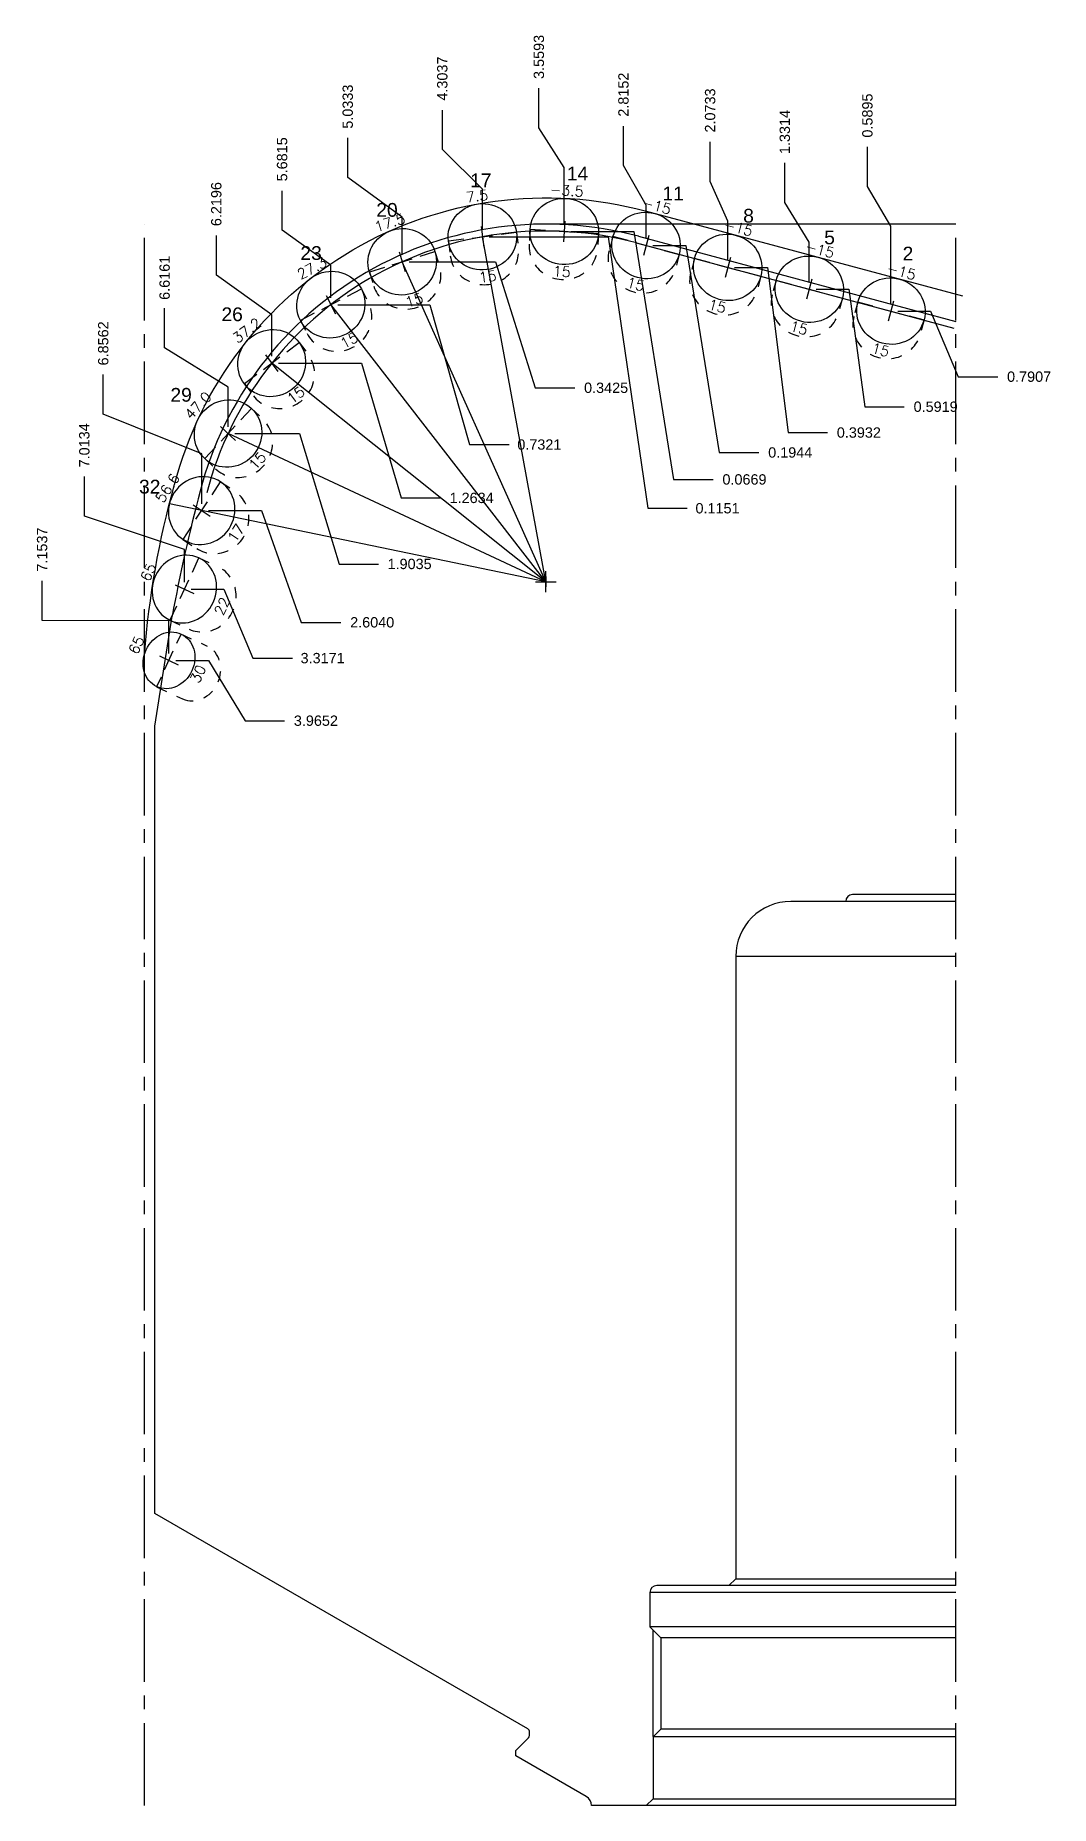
# Model space of a CAD drawing. Header units: inches. Extents: x 78 to 146, y -16.6 to 32.6.
# Drawn here: x 116.14 to 125.37, y 2.77 to 18.86 of the extents above; entities that cross this region are included whole.
import ezdxf
from ezdxf.enums import TextEntityAlignment as Align

# ---------------------------------------------------------------- set-up
doc = ezdxf.new("R2010")
doc.units = ezdxf.units.IN
doc.header["$MEASUREMENT"] = 0
doc.header["$PDMODE"] = 35
doc.linetypes.add('CENTER2', pattern=[1.125, 0.75, -0.125, 0.125, -0.125])
doc.linetypes.add('HIDDEN2', pattern=[0.1875, 0.125, -0.0625])
doc.layers.get('Defpoints').update_dxf_attribs({"color": 10})
doc.layers.add('Blade_5', color=7, linetype='Continuous', true_color=0x0066cc)
doc.layers.add('CLine', color=5, linetype='CENTER2')
doc.styles.add('RomanS', font='romans')
doc.styles.get("Standard").update_dxf_attribs({"font": 'arial.ttf'})
doc.dimstyles.get("Standard").update_dxf_attribs({"dimtxt": 0.09375, "dimasz": 0.18, "dimexe": 0.18, "dimexo": 0.0625, "dimgap": 0.09, "dimtad": 0, "dimtih": 1, "dimtoh": 1, "dimdec": 4, "dimzin": 0, "dimdsep": 46, "dimtxsty": 'Standard', "dimcen": 0.09, "dimadec": 4, "dimazin": 0, "dimtfac": 1, "dimtdec": 4, "dimtofl": 0, "dimtmove": 0, "dimatfit": 3, "dimfxl": 1, "dimtolj": 1, "dimtzin": 0, "dimarcsym": 0})

msp = doc.modelspace()

# ---------------------------------------------------------------- texts
at = {"layer": 'Blade_5'}
for s, p in [('17', (120.09653, 17.47856)), ('14', (120.97588, 17.54031)), ('11', (121.84487, 17.359)), ('20', (119.24332, 17.21017)), ('8', (122.57925, 17.15711)), ('5', (123.316, 16.95998)), ('23', (118.55349, 16.81767)), ('2', (124.02898, 16.81273)), ('26', (117.83538, 16.26124)), ('29', (117.37154, 15.52893)), ('32', (117.08618, 14.69424))]:
    msp.add_text(s, height=0.125, dxfattribs=at).set_placement(p)

# ---------------------------------------------------------------- blocks, each defined once
blk = doc.blocks.new('CMark')
at = {"layer": 'CLine'}
for p, q in [((-0.094, 0), (0.094, 0)), ((0, 0.094), (0, -0.094))]:
    blk.add_line(p, q, dxfattribs=at)
blk = doc.blocks.new('1613@15')
for p, q in [((-0.17, 0), (-0.312, 0)), ((0.171, 0), (0.312, 0))]:
    blk.add_line(p, q)
at = {"color": 8, "linetype": 'HIDDEN2', "ltscale": 0.5}
blk.add_line((-0.312, 0), (-0.312, -0.135), dxfattribs=at)
at = {"color": 8, "linetype": 'HIDDEN2', "ltscale": 0.5, "flags": 128}
blk.add_lwpolyline([(0.312, 0), (0.312, -0.135)], dxfattribs=at)
blk.add_ellipse((0, 0), major_axis=(-0.312, 0), ratio=0.965926, start_param=-3.141592653589793, end_param=3.141592653589793)
at = {"color": 8, "linetype": 'HIDDEN2', "ltscale": 0.5}
blk.add_ellipse((0, -0.135), major_axis=(-0.312, 0), ratio=0.965926, start_param=0, end_param=3.141593, dxfattribs=at)
blk.add_blockref('CMark', (0, 0))
at = {"style": 'RomanS'}
blk.add_text('15', height=0.094, dxfattribs=at).set_placement((0, -0.364), align=Align.MIDDLE_CENTER)
blk.add_attdef('ANG', text='', height=0.094, dxfattribs=at).set_placement((0, 0.298), align=Align.BOTTOM_CENTER)
blk = doc.blocks.new('*D101')
at = {"layer": 'Blade_5', "color": 0, "lineweight": -2, "transparency": 16777216}
for p, q in [((123.709, 17.485), (123.709, 17.845)), ((123.922, 17.125), (123.709, 17.485)), ((123.922, 16.415), (123.922, 17.125))]:
    blk.add_line(p, q, dxfattribs=at)
at = {"layer": 'Defpoints', "color": 0, "transparency": 16777216}
for p in [(123.709, 17.845), (124.512, 17.143), (123.922, 16.352)]:
    blk.add_point(p, dxfattribs=at)
at = {"layer": 'Blade_5', "color": 0, "transparency": 16777216, "insert": (123.709, 18.13), "char_height": 0.0938, "attachment_point": 5, "rotation": 90}
blk.add_mtext('\\A1;0.5895', dxfattribs=at)
blk = doc.blocks.new('*D102')
at = {"layer": 'Blade_5', "color": 0, "lineweight": -2, "transparency": 16777216}
for p, q in [((122.958, 17.34), (122.958, 17.7)), ((123.18, 16.98), (122.958, 17.34)), ((123.18, 16.614), (123.18, 16.98))]:
    blk.add_line(p, q, dxfattribs=at)
at = {"layer": 'Defpoints', "color": 0, "transparency": 16777216}
for p in [(122.958, 17.7), (124.512, 17.143), (123.18, 16.551)]:
    blk.add_point(p, dxfattribs=at)
at = {"layer": 'Blade_5', "color": 0, "transparency": 16777216, "insert": (122.958, 17.98), "char_height": 0.0938, "attachment_point": 5, "rotation": 90}
blk.add_mtext('\\A1;1.3314', dxfattribs=at)
blk = doc.blocks.new('*D103')
at = {"layer": 'Blade_5', "color": 0, "lineweight": -2, "transparency": 16777216}
for p, q in [((122.279, 17.53), (122.279, 17.89)), ((122.439, 17.17), (122.279, 17.53)), ((122.439, 16.813), (122.439, 17.17))]:
    blk.add_line(p, q, dxfattribs=at)
at = {"layer": 'Defpoints', "color": 0, "transparency": 16777216}
for p in [(122.279, 17.89), (124.512, 17.143), (122.439, 16.75)]:
    blk.add_point(p, dxfattribs=at)
at = {"layer": 'Blade_5', "color": 0, "transparency": 16777216, "insert": (122.279, 18.176), "char_height": 0.0938, "attachment_point": 5, "rotation": 90}
blk.add_mtext('\\A1;2.0733', dxfattribs=at)
blk = doc.blocks.new('*D104')
at = {"layer": 'Blade_5', "color": 0, "lineweight": -2, "transparency": 16777216}
for p, q in [((121.491, 17.675), (121.491, 18.035)), ((121.697, 17.315), (121.491, 17.675)), ((121.697, 17.011), (121.697, 17.315))]:
    blk.add_line(p, q, dxfattribs=at)
at = {"layer": 'Defpoints', "color": 0, "transparency": 16777216}
for p in [(121.491, 18.035), (124.512, 17.143), (121.697, 16.949)]:
    blk.add_point(p, dxfattribs=at)
at = {"layer": 'Blade_5', "color": 0, "transparency": 16777216, "insert": (121.491, 18.32), "char_height": 0.0938, "attachment_point": 5, "rotation": 90}
blk.add_mtext('\\A1;2.8152', dxfattribs=at)
blk = doc.blocks.new('*D105')
at = {"layer": 'Blade_5', "color": 0, "lineweight": -2, "transparency": 16777216}
for p, q in [((120.722, 18.019), (120.722, 18.379)), ((120.953, 17.659), (120.722, 18.019)), ((120.953, 17.139), (120.953, 17.659))]:
    blk.add_line(p, q, dxfattribs=at)
at = {"layer": 'Defpoints', "color": 0, "transparency": 16777216}
for p in [(120.722, 18.379), (120.953, 17.076), (124.512, 17.143)]:
    blk.add_point(p, dxfattribs=at)
at = {"layer": 'Blade_5', "color": 0, "transparency": 16777216, "insert": (120.722, 18.663), "char_height": 0.0938, "attachment_point": 5, "rotation": 90}
blk.add_mtext('\\A1;3.5593', dxfattribs=at)
blk = doc.blocks.new('*D106')
at = {"layer": 'Blade_5', "color": 0, "lineweight": -2, "transparency": 16777216}
for p, q in [((119.844, 17.82), (119.844, 18.18)), ((120.208, 17.46), (119.844, 17.82)), ((120.208, 17.091), (120.208, 17.46))]:
    blk.add_line(p, q, dxfattribs=at)
at = {"layer": 'Defpoints', "color": 0, "transparency": 16777216}
for p in [(119.844, 18.18), (124.512, 17.143), (120.208, 17.028)]:
    blk.add_point(p, dxfattribs=at)
at = {"layer": 'Blade_5', "color": 0, "transparency": 16777216, "insert": (119.844, 18.466), "char_height": 0.0938, "attachment_point": 5, "rotation": 90}
blk.add_mtext('\\A1;4.3037', dxfattribs=at)
blk = doc.blocks.new('*D107')
at = {"layer": 'Blade_5', "color": 0, "lineweight": -2, "transparency": 16777216}
for p, q in [((118.984, 17.566), (118.984, 17.926)), ((119.479, 17.206), (118.984, 17.566)), ((119.479, 16.863), (119.479, 17.206))]:
    blk.add_line(p, q, dxfattribs=at)
at = {"layer": 'Defpoints', "color": 0, "transparency": 16777216}
for p in [(118.984, 17.926), (124.512, 17.143), (119.479, 16.801)]:
    blk.add_point(p, dxfattribs=at)
at = {"layer": 'Blade_5', "color": 0, "transparency": 16777216, "insert": (118.984, 18.211), "char_height": 0.0938, "attachment_point": 5, "rotation": 90}
blk.add_mtext('\\A1;5.0333', dxfattribs=at)
blk = doc.blocks.new('*D108')
at = {"layer": 'Blade_5', "color": 0, "lineweight": -2, "transparency": 16777216}
for p, q in [((118.387, 17.087), (118.387, 17.447)), ((118.83, 16.771), (118.387, 17.087)), ((118.83, 16.474), (118.83, 16.771))]:
    blk.add_line(p, q, dxfattribs=at)
at = {"layer": 'Defpoints', "color": 0, "transparency": 16777216}
for p in [(118.387, 17.447), (124.512, 17.143), (118.83, 16.411)]:
    blk.add_point(p, dxfattribs=at)
at = {"layer": 'Blade_5', "color": 0, "transparency": 16777216, "insert": (118.387, 17.732), "char_height": 0.0938, "attachment_point": 5, "rotation": 90}
blk.add_mtext('\\A1;5.6815', dxfattribs=at)
blk = doc.blocks.new('*D109')
at = {"layer": 'Blade_5', "color": 0, "lineweight": -2, "transparency": 16777216}
for p, q in [((117.789, 16.68), (117.789, 17.04)), ((118.292, 16.32), (117.789, 16.68)), ((118.292, 15.942), (118.292, 16.32))]:
    blk.add_line(p, q, dxfattribs=at)
at = {"layer": 'Defpoints', "color": 0, "transparency": 16777216}
for p in [(124.512, 17.143), (117.789, 17.04), (118.292, 15.88)]:
    blk.add_point(p, dxfattribs=at)
at = {"layer": 'Blade_5', "color": 0, "transparency": 16777216, "insert": (117.789, 17.325), "char_height": 0.0938, "attachment_point": 5, "rotation": 90}
blk.add_mtext('\\A1;6.2196', dxfattribs=at)
blk = doc.blocks.new('*D110')
at = {"layer": 'Blade_5', "color": 0, "lineweight": -2, "transparency": 16777216}
for p, q in [((117.319, 16.02), (117.319, 16.38)), ((117.896, 15.66), (117.319, 16.02)), ((117.896, 15.302), (117.896, 15.66))]:
    blk.add_line(p, q, dxfattribs=at)
at = {"layer": 'Defpoints', "color": 0, "transparency": 16777216}
for p in [(124.512, 17.143), (117.319, 16.38), (117.896, 15.24)]:
    blk.add_point(p, dxfattribs=at)
at = {"layer": 'Blade_5', "color": 0, "transparency": 16777216, "insert": (117.319, 16.655), "char_height": 0.0938, "attachment_point": 5, "rotation": 90}
blk.add_mtext('\\A1;6.6161', dxfattribs=at)
blk = doc.blocks.new('*D112')
at = {"layer": 'Blade_5', "color": 0, "lineweight": -2, "transparency": 16777216}
for p, q in [((123.985, 16.352), (124.282, 16.352)), ((124.282, 16.352), (124.535, 15.756)), ((124.535, 15.756), (124.895, 15.756))]:
    blk.add_line(p, q, dxfattribs=at)
at = {"layer": 'Defpoints', "color": 0, "transparency": 16777216}
for p in [(124.512, 17.143), (123.922, 16.352), (124.895, 15.756)]:
    blk.add_point(p, dxfattribs=at)
at = {"layer": 'Blade_5', "color": 0, "transparency": 16777216, "insert": (125.179, 15.756), "char_height": 0.0938, "attachment_point": 5}
blk.add_mtext('\\A1;0.7907', dxfattribs=at)
blk = doc.blocks.new('*D113')
at = {"layer": 'Blade_5', "color": 0, "lineweight": -2, "transparency": 16777216}
for p, q in [((123.243, 16.551), (123.54, 16.551)), ((123.54, 16.551), (123.684, 15.483)), ((123.684, 15.483), (124.044, 15.483))]:
    blk.add_line(p, q, dxfattribs=at)
at = {"layer": 'Defpoints', "color": 0, "transparency": 16777216}
for p in [(124.512, 17.143), (123.18, 16.551), (124.044, 15.483)]:
    blk.add_point(p, dxfattribs=at)
at = {"layer": 'Blade_5', "color": 0, "transparency": 16777216, "insert": (124.329, 15.483), "char_height": 0.0938, "attachment_point": 5}
blk.add_mtext('\\A1;0.5919', dxfattribs=at)
blk = doc.blocks.new('*D114')
at = {"layer": 'Blade_5', "color": 0, "lineweight": -2, "transparency": 16777216}
for p, q in [((122.501, 16.75), (122.799, 16.75)), ((122.799, 16.75), (122.987, 15.248)), ((122.987, 15.248), (123.347, 15.248))]:
    blk.add_line(p, q, dxfattribs=at)
at = {"layer": 'Defpoints', "color": 0, "transparency": 16777216}
for p in [(124.512, 17.143), (122.439, 16.75), (123.347, 15.248)]:
    blk.add_point(p, dxfattribs=at)
at = {"layer": 'Blade_5', "color": 0, "transparency": 16777216, "insert": (123.631, 15.248), "char_height": 0.0938, "attachment_point": 5}
blk.add_mtext('\\A1;0.3932', dxfattribs=at)
blk = doc.blocks.new('*D115')
at = {"layer": 'Blade_5', "color": 0, "lineweight": -2, "transparency": 16777216}
for p, q in [((121.759, 16.949), (122.057, 16.949)), ((122.057, 16.949), (122.362, 15.067)), ((122.362, 15.067), (122.722, 15.067))]:
    blk.add_line(p, q, dxfattribs=at)
at = {"layer": 'Defpoints', "color": 0, "transparency": 16777216}
for p in [(124.512, 17.143), (121.697, 16.949), (122.722, 15.067)]:
    blk.add_point(p, dxfattribs=at)
at = {"layer": 'Blade_5', "color": 0, "transparency": 16777216, "insert": (123.007, 15.067), "char_height": 0.0938, "attachment_point": 5}
blk.add_mtext('\\A1;0.1944', dxfattribs=at)
blk = doc.blocks.new('*D116')
at = {"layer": 'Blade_5', "color": 0, "lineweight": -2, "transparency": 16777216}
for p, q in [((121.015, 17.076), (121.586, 17.076)), ((121.586, 17.076), (121.946, 14.822)), ((121.946, 14.822), (122.306, 14.822))]:
    blk.add_line(p, q, dxfattribs=at)
at = {"layer": 'Defpoints', "color": 0, "transparency": 16777216}
for p in [(120.953, 17.076), (124.512, 17.143), (122.306, 14.822)]:
    blk.add_point(p, dxfattribs=at)
at = {"layer": 'Blade_5', "color": 0, "transparency": 16777216, "insert": (122.591, 14.822), "char_height": 0.0938, "attachment_point": 5}
blk.add_mtext('\\A1;0.0669', dxfattribs=at)
blk = doc.blocks.new('*D117')
at = {"layer": 'Blade_5', "color": 0, "lineweight": -2, "transparency": 16777216}
for p, q in [((120.271, 17.028), (121.351, 17.028)), ((121.351, 17.028), (121.711, 14.56)), ((121.711, 14.56), (122.071, 14.56))]:
    blk.add_line(p, q, dxfattribs=at)
at = {"layer": 'Defpoints', "color": 0, "transparency": 16777216}
for p in [(124.512, 17.143), (120.208, 17.028), (122.071, 14.56)]:
    blk.add_point(p, dxfattribs=at)
at = {"layer": 'Blade_5', "color": 0, "transparency": 16777216, "insert": (122.346, 14.56), "char_height": 0.0938, "attachment_point": 5}
blk.add_mtext('\\A1;0.1151', dxfattribs=at)
blk = doc.blocks.new('*D118')
at = {"layer": 'Blade_5', "color": 0, "lineweight": -2, "transparency": 16777216}
for p, q in [((119.541, 16.801), (120.328, 16.801)), ((120.328, 16.801), (120.688, 15.655)), ((120.688, 15.655), (121.048, 15.655))]:
    blk.add_line(p, q, dxfattribs=at)
at = {"layer": 'Defpoints', "color": 0, "transparency": 16777216}
for p in [(124.512, 17.143), (119.479, 16.801), (121.048, 15.655)]:
    blk.add_point(p, dxfattribs=at)
at = {"layer": 'Blade_5', "color": 0, "transparency": 16777216, "insert": (121.333, 15.655), "char_height": 0.0938, "attachment_point": 5}
blk.add_mtext('\\A1;0.3425', dxfattribs=at)
blk = doc.blocks.new('*D119')
at = {"layer": 'Blade_5', "color": 0, "lineweight": -2, "transparency": 16777216}
for p, q in [((118.893, 16.411), (119.731, 16.411)), ((119.731, 16.411), (120.091, 15.139)), ((120.091, 15.139), (120.451, 15.139))]:
    blk.add_line(p, q, dxfattribs=at)
at = {"layer": 'Defpoints', "color": 0, "transparency": 16777216}
for p in [(124.512, 17.143), (118.83, 16.411), (120.451, 15.139)]:
    blk.add_point(p, dxfattribs=at)
at = {"layer": 'Blade_5', "color": 0, "transparency": 16777216, "insert": (120.726, 15.139), "char_height": 0.0938, "attachment_point": 5}
blk.add_mtext('\\A1;0.7321', dxfattribs=at)
blk = doc.blocks.new('*D120')
at = {"layer": 'Blade_5', "color": 0, "lineweight": -2, "transparency": 16777216}
for p, q in [((118.355, 15.88), (119.11, 15.88)), ((119.11, 15.88), (119.47, 14.654)), ((119.47, 14.654), (119.83, 14.654))]:
    blk.add_line(p, q, dxfattribs=at)
at = {"layer": 'Defpoints', "color": 0, "transparency": 16777216}
for p in [(124.512, 17.143), (118.292, 15.88), (119.83, 14.654)]:
    blk.add_point(p, dxfattribs=at)
at = {"layer": 'Blade_5', "color": 0, "transparency": 16777216, "insert": (120.11, 14.654), "char_height": 0.0938, "attachment_point": 5}
blk.add_mtext('\\A1;1.2634', dxfattribs=at)
blk = doc.blocks.new('1313@30')
for p, q in [((-0.17, 0), (-0.265, 0)), ((0.171, 0), (0.264, 0))]:
    blk.add_line(p, q)
at = {"color": 8, "linetype": 'HIDDEN2', "ltscale": 0.5}
blk.add_line((-0.265, 0), (-0.265, -0.26), dxfattribs=at)
at = {"color": 8, "linetype": 'HIDDEN2', "ltscale": 0.5, "flags": 128}
blk.add_lwpolyline([(0.264, 0), (0.264, -0.26)], dxfattribs=at)
blk.add_ellipse((0, 0), major_axis=(0.264, 0), ratio=0.866025)
at = {"color": 8, "linetype": 'HIDDEN2', "ltscale": 0.5}
blk.add_ellipse((0, -0.26), major_axis=(0.264, 0), ratio=0.866025, start_param=3.141593, end_param=6.283185, dxfattribs=at)
blk.add_blockref('CMark', (0, 0))
at = {"style": 'RomanS'}
blk.add_text('30', height=0.094, dxfattribs=at).set_placement((0, -0.292), align=Align.MIDDLE_CENTER)
blk.add_attdef('ANG', text='', height=0.094, dxfattribs=at).set_placement((0, 0.251), align=Align.BOTTOM_CENTER)
blk = doc.blocks.new('*D171')
at = {"layer": 'Blade_5', "color": 0, "lineweight": -2, "transparency": 16777216}
for p, q in [((116.205, 13.541), (116.205, 13.901)), ((117.358, 13.538), (116.205, 13.541)), ((117.358, 13.24), (117.358, 13.538))]:
    blk.add_line(p, q, dxfattribs=at)
at = {"layer": 'Defpoints', "color": 0, "transparency": 16777216}
for p in [(124.512, 17.143), (116.205, 13.901), (117.358, 13.178)]:
    blk.add_point(p, dxfattribs=at)
at = {"layer": 'Blade_5', "color": 0, "transparency": 16777216, "insert": (116.205, 14.185), "char_height": 0.0938, "attachment_point": 5, "rotation": 90}
blk.add_mtext('\\A1;7.1537', dxfattribs=at)
blk = doc.blocks.new('*D172')
at = {"layer": 'Blade_5', "color": 0, "lineweight": -2, "transparency": 16777216}
for p, q in [((117.421, 13.178), (117.718, 13.178)), ((117.718, 13.178), (118.05, 12.629)), ((118.05, 12.629), (118.41, 12.629))]:
    blk.add_line(p, q, dxfattribs=at)
at = {"layer": 'Defpoints', "color": 0, "transparency": 16777216}
for p in [(124.512, 17.143), (117.358, 13.178), (118.41, 12.629)]:
    blk.add_point(p, dxfattribs=at)
at = {"layer": 'Blade_5', "color": 0, "transparency": 16777216, "insert": (118.694, 12.629), "char_height": 0.0938, "attachment_point": 5}
blk.add_mtext('\\A1;3.9652', dxfattribs=at)
blk = doc.blocks.new('1613@17')
for p, q in [((-0.17, 0), (-0.313, 0)), ((0.171, 0), (0.312, 0))]:
    blk.add_line(p, q)
at = {"color": 8, "linetype": 'HIDDEN2', "ltscale": 0.5}
blk.add_line((-0.313, 0), (-0.313, -0.152), dxfattribs=at)
at = {"color": 8, "linetype": 'HIDDEN2', "ltscale": 0.5, "flags": 128}
blk.add_lwpolyline([(0.312, 0), (0.312, -0.152)], dxfattribs=at)
blk.add_ellipse((0, 0), major_axis=(-0.312, 0), ratio=0.95632, start_param=3.141593, end_param=9.424778)
at = {"color": 8, "linetype": 'HIDDEN2', "ltscale": 0.5}
blk.add_ellipse((0, -0.152), major_axis=(-0.312, 0), ratio=0.95632, start_param=0, end_param=3.141593, dxfattribs=at)
blk.add_blockref('CMark', (0, 0))
at = {"style": 'RomanS'}
blk.add_text('17', height=0.094, dxfattribs=at).set_placement((0.001, -0.373), align=Align.MIDDLE_CENTER)
blk.add_attdef('ANG', text='', height=0.094, dxfattribs=at).set_placement((0, 0.298), align=Align.BOTTOM_CENTER)
blk = doc.blocks.new('*D184')
at = {"layer": 'Blade_5', "color": 0, "lineweight": -2, "transparency": 16777216}
for p, q in [((116.761, 15.415), (116.761, 15.775)), ((117.656, 15.055), (116.761, 15.415)), ((117.656, 14.602), (117.656, 15.055))]:
    blk.add_line(p, q, dxfattribs=at)
at = {"layer": 'Defpoints', "color": 0, "transparency": 16777216}
for p in [(124.512, 17.143), (116.761, 15.775), (117.656, 14.539)]:
    blk.add_point(p, dxfattribs=at)
at = {"layer": 'Blade_5', "color": 0, "transparency": 16777216, "insert": (116.761, 16.059), "char_height": 0.0938, "attachment_point": 5, "rotation": 90}
blk.add_mtext('\\A1;6.8562', dxfattribs=at)
blk = doc.blocks.new('*D185')
at = {"layer": 'Blade_5', "color": 0, "lineweight": -2, "transparency": 16777216}
for p, q in [((117.718, 14.539), (118.201, 14.539)), ((118.201, 14.539), (118.561, 13.523)), ((118.561, 13.523), (118.921, 13.523))]:
    blk.add_line(p, q, dxfattribs=at)
at = {"layer": 'Defpoints', "color": 0, "transparency": 16777216}
for p in [(124.512, 17.143), (117.656, 14.539), (118.921, 13.523)]:
    blk.add_point(p, dxfattribs=at)
at = {"layer": 'Blade_5', "color": 0, "transparency": 16777216, "insert": (119.206, 13.523), "char_height": 0.0938, "attachment_point": 5}
blk.add_mtext('\\A1;2.6040', dxfattribs=at)
blk = doc.blocks.new('1613@22')
for p, q in [((-0.17, 0), (-0.313, 0)), ((0.171, 0), (0.312, 0))]:
    blk.add_line(p, q)
at = {"color": 8, "linetype": 'HIDDEN2', "ltscale": 0.5}
blk.add_line((-0.313, 0), (-0.313, -0.195), dxfattribs=at)
at = {"color": 8, "linetype": 'HIDDEN2', "ltscale": 0.5, "flags": 128}
blk.add_lwpolyline([(0.312, 0), (0.312, -0.195)], dxfattribs=at)
blk.add_ellipse((0, 0), major_axis=(-0.312, 0), ratio=0.927168, start_param=3.141593, end_param=9.424778)
at = {"color": 8, "linetype": 'HIDDEN2', "ltscale": 0.5}
blk.add_ellipse((0, -0.195), major_axis=(-0.312, 0), ratio=0.927168, start_param=0, end_param=3.141593, dxfattribs=at)
blk.add_blockref('CMark', (0, 0))
at = {"style": 'RomanS'}
blk.add_text('22', height=0.094, dxfattribs=at).set_placement((0.003, -0.376), align=Align.MIDDLE_CENTER)
blk.add_attdef('ANG', text='', height=0.094, dxfattribs=at).set_placement((0, 0.287), align=Align.BOTTOM_CENTER)
blk = doc.blocks.new('*D189')
at = {"layer": 'Blade_5', "color": 0, "lineweight": -2, "transparency": 16777216}
for p, q in [((116.589, 14.488), (116.589, 14.848)), ((117.498, 14.186), (116.589, 14.488)), ((117.498, 13.889), (117.498, 14.186))]:
    blk.add_line(p, q, dxfattribs=at)
at = {"layer": 'Defpoints', "color": 0, "transparency": 16777216}
for p in [(124.512, 17.143), (116.589, 14.848), (117.498, 13.826)]:
    blk.add_point(p, dxfattribs=at)
at = {"layer": 'Blade_5', "color": 0, "transparency": 16777216, "insert": (116.589, 15.132), "char_height": 0.0938, "attachment_point": 5, "rotation": 90}
blk.add_mtext('\\A1;7.0134', dxfattribs=at)
blk = doc.blocks.new('*D190')
at = {"layer": 'Blade_5', "color": 0, "lineweight": -2, "transparency": 16777216}
for p, q in [((117.561, 13.826), (117.858, 13.826)), ((117.858, 13.826), (118.12, 13.198)), ((118.12, 13.198), (118.48, 13.198))]:
    blk.add_line(p, q, dxfattribs=at)
at = {"layer": 'Defpoints', "color": 0, "transparency": 16777216}
for p in [(124.512, 17.143), (117.498, 13.826), (118.48, 13.198)]:
    blk.add_point(p, dxfattribs=at)
at = {"layer": 'Blade_5', "color": 0, "transparency": 16777216, "insert": (118.755, 13.198), "char_height": 0.0938, "attachment_point": 5}
blk.add_mtext('\\A1;3.3171', dxfattribs=at)

# ---------------------------------------------------------------- dimensions: what is measured, and where the dimension line sits
at = {"layer": 'Blade_5'}
for feature_location, offset, dtype, origin, picture, middle in [((120.95254, 17.07624), (-0.2305, 1.30247), 1, (124.51183, 17.14316), '*D105', (120.72204, 18.66328)), ((120.2081, 17.02803), (-0.36403, 1.15168), 1, (124.51183, 17.14316), '*D106', (119.84407, 18.4662)), ((121.69665, 16.94879), (-0.20526, 1.08619), 1, (124.51183, 17.14316), '*D104', (121.49139, 18.31991)), ((119.47852, 16.80065), (-0.49432, 1.12579), 1, (124.51183, 17.14316), '*D107', (118.9842, 18.21104)), ((122.43855, 16.75), (-0.1597, 1.14026), 1, (124.51183, 17.14316), '*D103', (122.27885, 18.17566)), ((123.92234, 16.35242), (-0.21339, 1.49261), 1, (124.51183, 17.14316), '*D101', (123.70894, 18.12998)), ((123.18044, 16.55121), (-0.22275, 1.14909), 1, (124.51183, 17.14316), '*D102', (122.95769, 17.9803)), ((118.83034, 16.41106), (-0.44352, 1.03598), 1, (124.51183, 17.14316), '*D108', (118.38682, 17.73199)), ((118.292184, 15.879739), (-0.502746, 1.160258), 1, (124.511832, 17.143155), '*D109', (117.789438, 17.324819)), ((117.3581, 13.17796), (-1.15297, 0.72304), 1, (124.51183, 17.14316), '*D171', (116.20513, 14.18521)), ((117.4984, 13.82606), (-0.90964, 1.02164), 1, (124.51183, 17.14316), '*D189', (116.58876, 15.13172)), ((117.65563, 14.53919), (-0.89489, 1.23556), 1, (124.51183, 17.14316), '*D184', (116.76074, 16.05912)), ((117.89575, 15.23961), (-0.57698, 1.14007), 1, (124.51183, 17.14316), '*D110', (117.31877, 16.65549)), ((117.3581, 13.17796), (1.05194, -0.5489), 0, (124.51183, 17.14316), '*D172', (118.69413, 12.62906)), ((117.4984, 13.82606), (0.98155, -0.62799), 0, (124.51183, 17.14316), '*D190', (118.75547, 13.19807)), ((117.65563, 14.53919), (1.26536, -1.01626), 0, (124.51183, 17.14316), '*D185', (119.20623, 13.52293)), ((118.29218, 15.87974), (1.53805, -1.22575), 0, (124.51183, 17.14316), '*D120', (120.11022, 14.65399)), ((118.83034, 16.41106), (1.62019, -1.27203), 0, (124.51183, 17.14316), '*D119', (120.72608, 15.13903)), ((119.47852, 16.80065), (1.56939, -1.14603), 0, (124.51183, 17.14316), '*D118', (121.33286, 15.65462)), ((120.2081, 17.02803), (1.8626, -2.4679), 0, (124.51183, 17.14316), '*D117', (122.34625, 14.56013)), ((120.95254, 17.07624), (1.3535, -2.2538), 0, (124.51183, 17.14316), '*D116', (122.59073, 14.82245)), ((121.69665, 16.94879), (1.02574, -1.88212), 0, (124.51183, 17.14316), '*D115', (123.0068, 15.06667)), ((122.43855, 16.75), (0.90838, -1.50243), 0, (124.51183, 17.14316), '*D114', (123.63105, 15.24758)), ((123.180443, 16.551215), (0.863429, -1.068456), 0, (124.511832, 17.143155), '*D113', (124.328567, 15.482759)), ((123.92234, 16.35242), (0.97232, -0.59687), 0, (124.51183, 17.14316), '*D112', (125.17925, 15.75555))]:
    dim = msp.add_ordinate_dim(feature_location=feature_location, offset=offset, dtype=dtype, origin=origin, dimstyle='Standard', dxfattribs=at)
    dim.commit()
    dim.dimension.update_dxf_attribs({"geometry": picture, "text_midpoint": middle})
msp.add_ordinate_dim(feature_location=(117.895749, 15.239614), offset=(1.369073, -1.186024), dtype=0, origin=(124.511832, 17.143155), dimstyle='Standard', dxfattribs=at).render()

# ---------------------------------------------------------------- linework, layer by layer
for p, q in [((124.51183, 17.14316), (120.7849, 17.14316)), ((121.60989, 16.97204), (124.49566, 16.1988)), ((121.62606, 17.03241), (124.51183, 16.25917)), ((120.7379, 13.89316), (120.8319, 13.89316)), ((120.7849, 13.94016), (120.7849, 13.84616)), ((117.23058, 12.58066), (117.38683, 13.58066)), ((117.23058, 5.42225), (117.23058, 12.58066)), ((123.51183, 10.98666), (123.01183, 10.98666)), ((124.51183, 10.98666), (123.51183, 10.98666)), ((124.51183, 11.04916), (123.57433, 11.04916)), ((124.51183, 10.48666), (122.51183, 10.48666)), ((122.51183, 10.48666), (122.51183, 4.83066)), ((120.62121, 3.46468), (117.23058, 5.42225)), ((122.51183, 4.83066), (122.44933, 4.76816)), ((122.51183, 4.83066), (124.51183, 4.83066)), ((124.51183, 4.70566), (121.73058, 4.70566)), ((121.73058, 4.70566), (121.73058, 4.39316)), ((122.44933, 4.76816), (121.79308, 4.76816)), ((124.51183, 4.76816), (122.44933, 4.76816)), ((124.51183, 4.39316), (121.73058, 4.39316)), ((121.73058, 4.39316), (121.82948, 4.29426)), ((121.76183, 3.39566), (121.76183, 4.36191)), ((124.51183, 4.29426), (121.82948, 4.29426)), ((121.82948, 4.29426), (121.82948, 3.46331)), ((120.51183, 3.26816), (120.62768, 3.384)), ((120.63683, 3.4061), (120.63683, 3.43761)), ((121.82948, 3.46331), (121.75933, 3.39316)), ((124.51183, 3.39316), (121.75933, 3.39316)), ((121.75933, 3.39316), (121.75933, 2.83066)), ((124.51183, 3.46331), (121.82948, 3.46331)), ((120.51183, 3.21921), (120.51183, 3.26816)), ((121.15246, 2.84935), (120.51183, 3.21921)), ((121.69683, 2.76816), (121.19933, 2.76816)), ((121.75933, 2.83066), (121.69683, 2.76816)), ((124.51183, 2.76816), (121.69683, 2.76816)), ((121.75933, 2.83066), (124.51183, 2.83066))]:
    msp.add_line(p, q)
for centre, radius, start, end in [((120.7849, 13.89316), 3.25, 75, 165.341329), ((120.7849, 13.89316), 3.1875, 75, 165.341329), ((133.36176, 10.60337), 16.25, 165.341329, 169.442782), ((123.01183, 10.48666), 0.5, 90, 180), ((123.57433, 10.98666), 0.0625, 90, 180), ((121.79308, 4.70566), 0.0625, 90, 180), ((120.60558, 3.43761), 0.03125, 0, 60), ((120.60558, 3.4061), 0.03125, 315, 0), ((121.10558, 2.76816), 0.09375, 0, 60)]:
    msp.add_arc(centre, radius, start, end)
at = {"layer": 'Blade_5'}
for q in [(120.2081, 17.02803), (119.47852, 16.80065), (118.83034, 16.41106), (118.29218, 15.87974), (117.89575, 15.23961), (117.3617, 14.59987)]:
    msp.add_line((120.7849, 13.89316), q, dxfattribs=at)
at = {"layer": 'CLine'}
for p, q in [((117.13683, 2.76816), (117.13683, 17.14316)), ((124.51183, 2.76816), (124.51183, 17.14316))]:
    msp.add_line(p, q, dxfattribs=at)
at = {"layer": 'Defpoints'}
msp.add_lwpolyline([(117.13683, 13.23253, -0.04981731), (117.40908, 14.77618, -0.4159595), (121.68802, 17.26366), (124.57379, 16.49042)], format="xyb", dxfattribs=at)

# ---------------------------------------------------------------- block references
at = {"rotation": 90}
msp.add_blockref('CMark', (120.7849, 13.89316), dxfattribs=at)
at = {"layer": 'Blade_5'}
for name, p, rotation, values in [('1613@15', (120.2081, 17.02803), 7.499999999999999, {'ANG': '7.5'}), ('1613@15', (120.95254, 17.07624), 356.5, {'ANG': '-3.5'}), ('1613@15', (119.47852, 16.80065), 17.5, {'ANG': '17.5'}), ('1613@15', (121.69665, 16.94879), 345, {'ANG': '-15'}), ('1613@15', (122.43855, 16.75), 345, {'ANG': '-15'}), ('1613@15', (123.18044, 16.55121), 345, {'ANG': '-15'}), ('1613@15', (118.83034, 16.41106), 27.3, {'ANG': '27.3'}), ('1613@15', (123.92234, 16.35242), 345, {'ANG': '-15'}), ('1613@15', (118.29218, 15.87974), 37.2, {'ANG': '37.2'}), ('1613@15', (117.89575, 15.23961), 47, {'ANG': '47.0'}), ('1613@17', (117.65563, 14.53919), 56.6, {'ANG': '56.6'}), ('1613@22', (117.4984, 13.82606), 65, {'ANG': '65'}), ('1313@30', (117.3581, 13.17796), 65, {'ANG': '65'})]:
    msp.add_blockref(name, p, dxfattribs=dict(at, rotation=rotation)).add_auto_attribs(values)

msp.set_redraw_order([(e.dxf.handle, doc.entitydb.next_handle()) for e in msp.query("TEXT MTEXT ATTDEF DIMENSION ARC_DIMENSION")])  # texts and dimensions are drawn at this point

doc.saveas('drawing.dxf')
